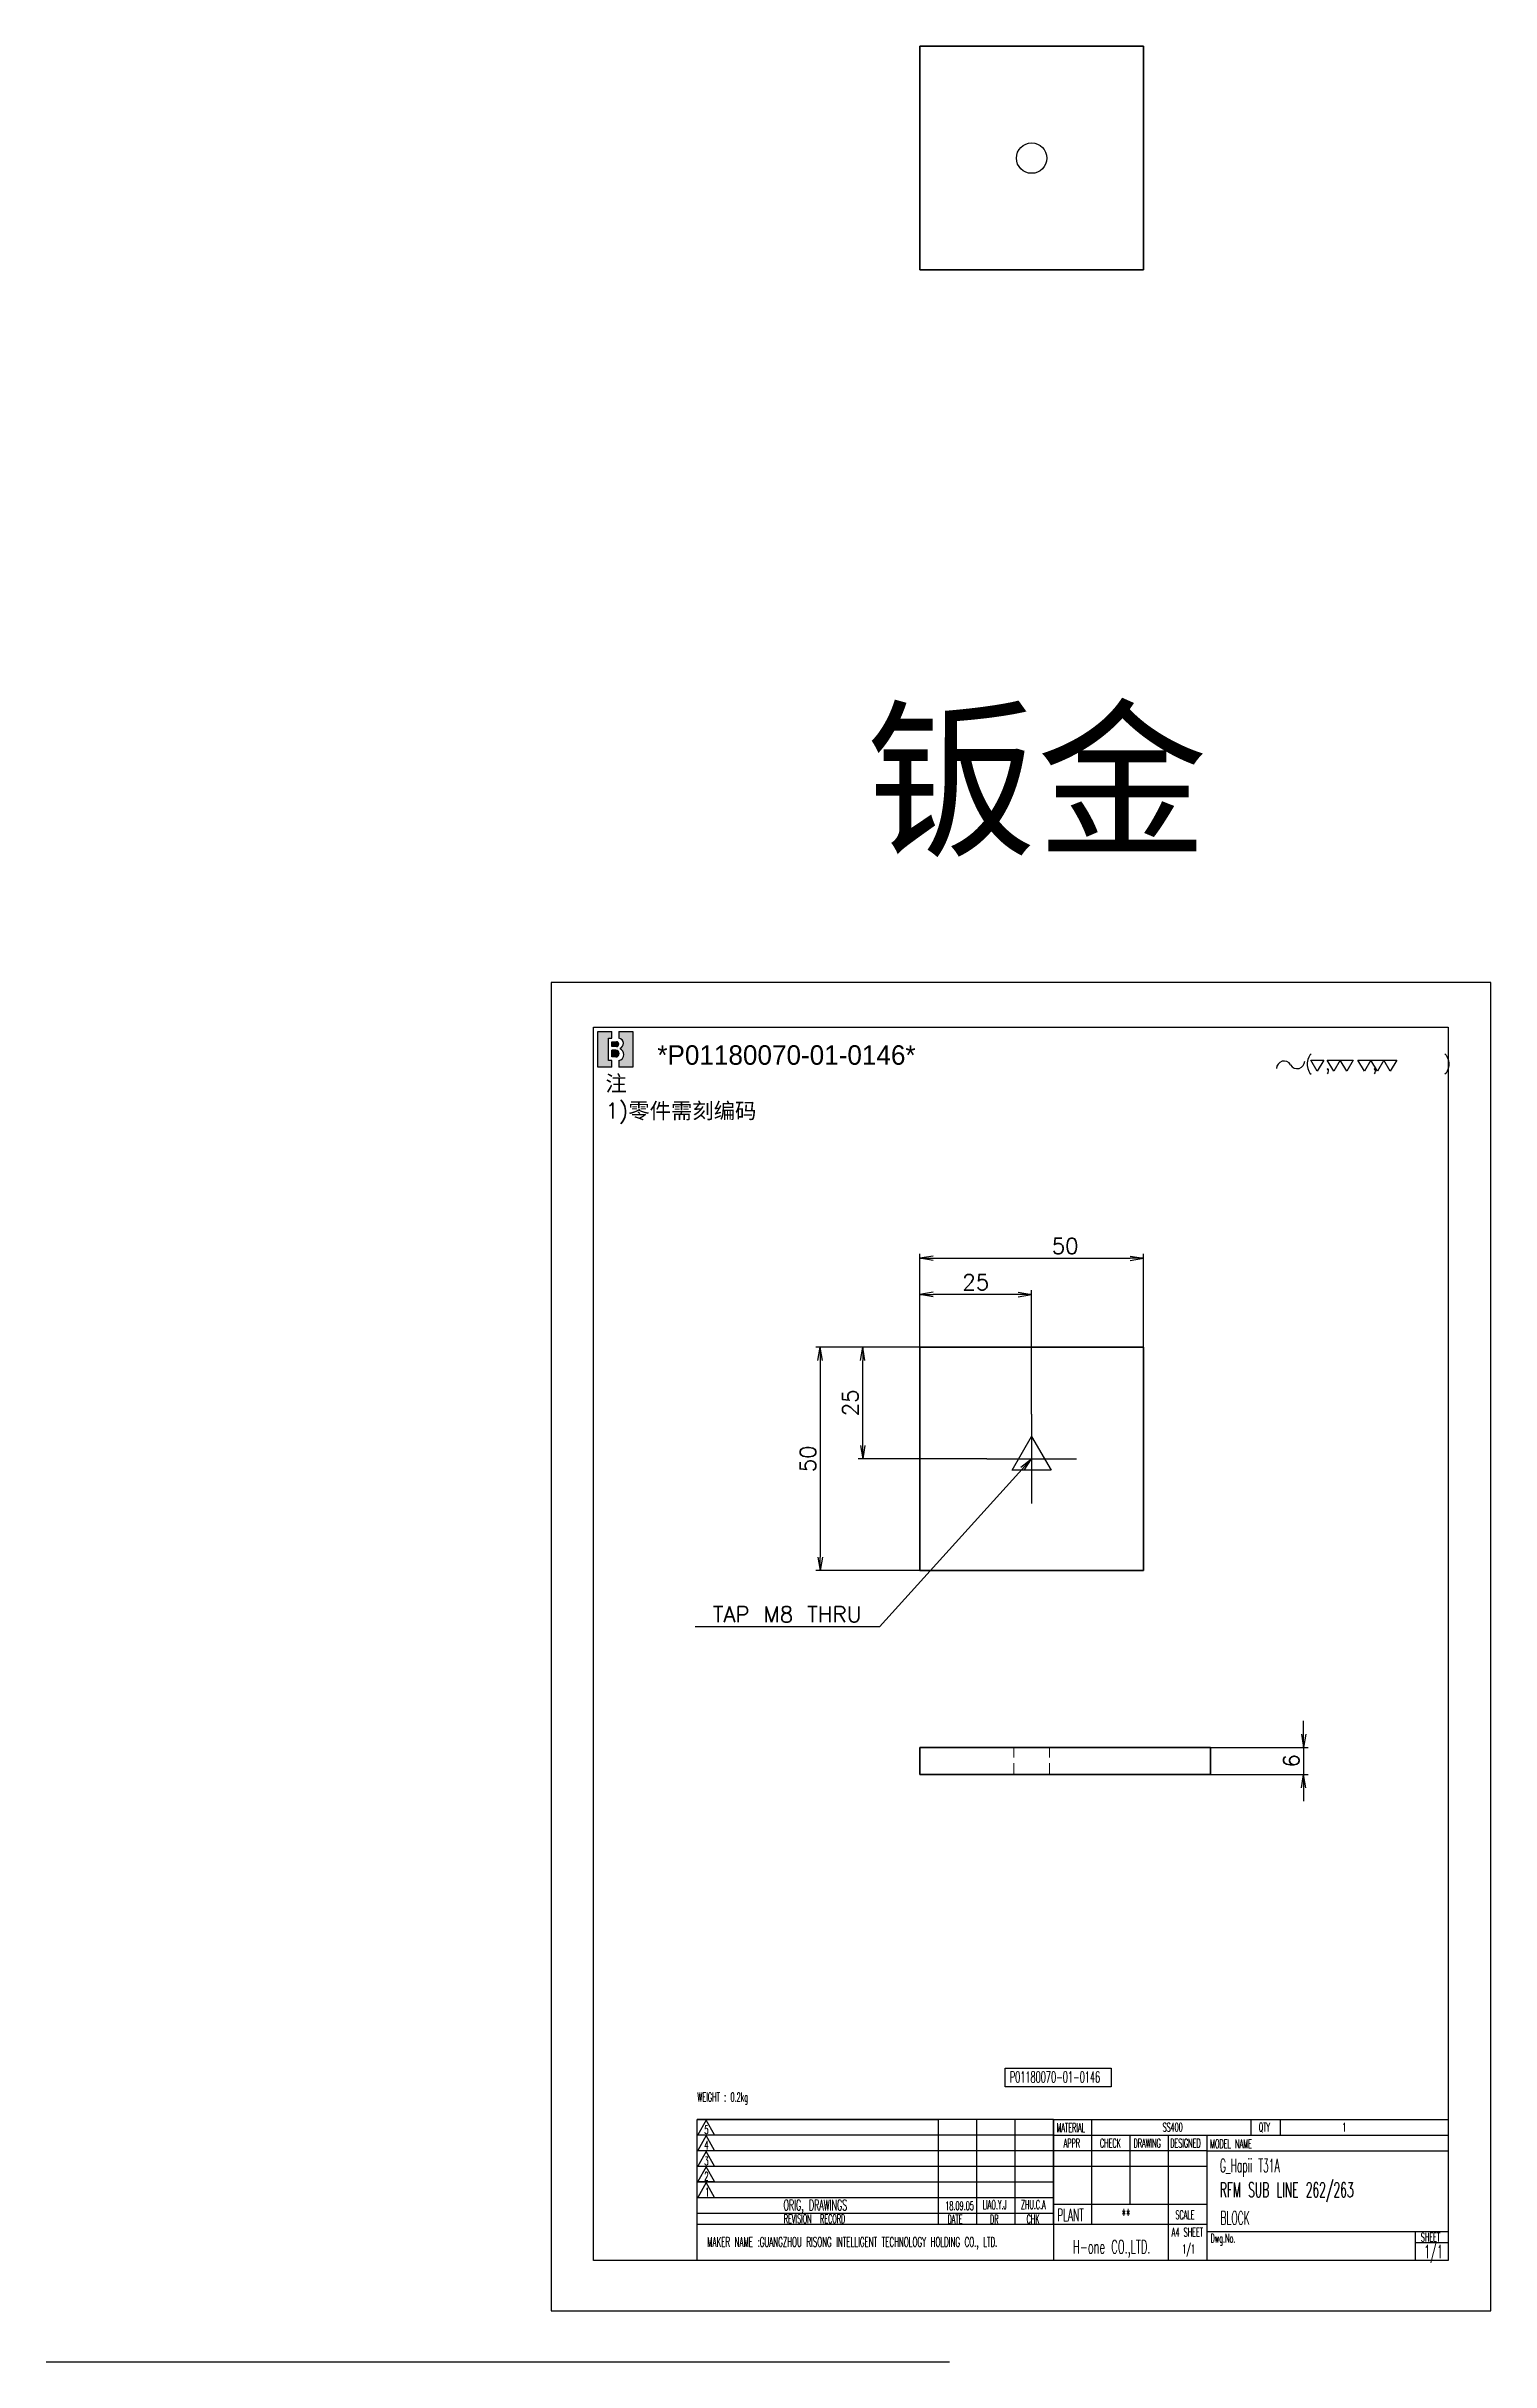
# Model space of a CAD drawing. Header units: inches. Extents: x 21 to 8642, y -3779 to 2137.
# Drawn here: x 8319 to 8642, y 19 to 537 of the extents above; entities that cross this region are included whole.
import ezdxf
from ezdxf.enums import TextEntityAlignment as Align

# ---------------------------------------------------------------- set-up
doc = ezdxf.new("R2010")
doc.units = ezdxf.units.IN
doc.header["$MEASUREMENT"] = 0
doc.linetypes.add('CENTER-HOKUTO', pattern=[23, 20, -1, 1, -1])
doc.linetypes.add('HIDDEN-HOKUTO', pattern=[3.8, 2.5, -1.3])
doc.layers.add('AM_7', color=2, linetype='CENTER-HOKUTO', lineweight=30)
doc.layers.add('AM_HID', color=1, linetype='HIDDEN-HOKUTO', lineweight=25)
doc.layers.add('title_frame', color=7, linetype='Continuous')
doc.layers.add('word_dim', color=253, linetype='Continuous')
doc.styles.add('MX_NOTE_STANDARD', font='txt.shx', dxfattribs={"bigfont": 'bigfont.shx'})
doc.styles.get("Standard").update_dxf_attribs({"font": 'txt', "bigfont": 'gbcbig.shx'})
doc.dimstyles.new('STANDARD1-1', dxfattribs={"dimtxt": 3.5, "dimasz": 3, "dimexe": 1, "dimexo": 0, "dimgap": 1, "dimtad": 3, "dimdsep": 46, "dimtxsty": 'Standard', "dimblk1": 'OPEN', "dimblk2": 'OPEN', "dimsah": 1, "dimcen": 0, "dimclrd": 256, "dimclre": 256, "dimclrt": 3, "dimazin": 2, "dimtfac": 1, "dimtmove": 0, "dimatfit": 3, "dimldrblk": 'OPEN', "dimfxl": 1, "dimtolj": 1, "dimlwd": 25, "dimlwe": 25, "dimarcsym": 0})

msp = doc.modelspace()

# ---------------------------------------------------------------- texts
at = {"linetype": 'Continuous', "ltscale": 2, "insert": (8502.341183100792, 386.5331910254863), "char_height": 28, "width": 97.82244757481385, "attachment_point": 1}
msp.add_mtext('{\\fMicrosoft YaHei|b0|i0|c134|p34;\\C3;钣金}', dxfattribs=at)
at = {"ltscale": 2, "char_height": 3.5, "attachment_point": 1}
for s, insert, width in [('{\\fSimSun|b0|i0|c134|p2;\\C3;注}', (8444.115930597467, 306.48435681911), 10.36469167833275), ('{\\Fromans,bigfont|c134;\\C3;1)\\fSimSun|b0|i0|c134|p2;零件需刻编码}', (8444.115930597467, 300.3535051128565), 96.90613264959393)]:
    msp.add_mtext(s, dxfattribs=dict(at, insert=insert, width=width))
at = {"linetype": 'Continuous', "char_height": 3, "width": 50.90000000000009, "attachment_point": 4}
for s, insert in [('{\\W0.5;\\C3;G_Hapii T\\Fromans,bigfont|c134;31\\Fromans,bigfont|c128;A}', (8581.442866876832, 62.26702999433837)), ('{\\W0.5;\\C3;BLOCK}', (8581.563546392916, 51.05473449395504))]:
    msp.add_mtext(s, dxfattribs=dict(at, insert=insert))
at = {"layer": 'title_frame', "color": 3, "style": 'MX_NOTE_STANDARD'}
for s, height, width, p in [('P01180070-01-0146', 2.5, 0.5340999999999987, (8534.481133761607, 81.30964507722092)), ('WEIGHT : 0.2kg ', 2, 0.5341000000000022, (8464.662866700988, 77.0810781770524)), ('5', 1.917999999999999, 0.5341000000000025, (8466.22383054453, 69.83473225957641)), ('4', 1.917999999999999, 0.5341000000000025, (8466.22383054453, 66.35744037229597)), ('MATERIAL', 1.972799999999999, 0.5340999999999952, (8544.935678358359, 70.2673449599315)), ('APPR', 1.972799999999999, 0.5340999999999952, (8546.531357769121, 66.7961630120808)), ('CHECK', 1.972799999999999, 0.5341000000000096, (8554.627217544383, 66.7961630120808)), ('DRAWING', 1.972799999999999, 0.5340999999999952, (8562.146718138416, 66.7961630120808)), ('SS400', 1.972799999999999, 0.5340999999999952, (8568.63691841563, 70.35298375492494)), ('DESIGNED', 1.972799999999999, 0.5340999999999952, (8570.338197862957, 66.7961630120808)), ('MODEL NAME', 1.972799999999999, 0.5340999999999669, (8579.26663756987, 66.64580388364266)), ('QTY', 1.972799999999999, 0.5340999999999952, (8590.136679158075, 70.35298375492494)), ('1', 1.972799999999999, 0.5340999999999952, (8608.764498295664, 70.35298375492494)), ('3', 1.917999999999999, 0.5341000000000025, (8466.22383054453, 62.82790302571084)), ('2', 1.917999999999999, 0.5341000000000025, (8466.22383054453, 59.41475481543239)), ('1', 1.917999999999999, 0.5341000000000025, (8466.420072623669, 55.88521746884726)), ('RFM SUB LINE 262/263', 3.300000000000001, 0.534099999999995, (8581.404538069643, 55.69793469620345)), ('ORIG, DRAWINGS', 2.411200052261353, 0.5341000000000021, (8483.912372560962, 52.71655563773311)), ('REVISION  RECORD', 1.972799999999999, 0.5341000000000025, (8483.962401848048, 49.87836906814118)), ('18.09.05', 1.899999999999999, 0.5340999999999956, (8520.047207376303, 52.81782104052763)), ('DATE', 1.972799999999999, 0.5340999999999952, (8520.575850460848, 49.79688466176958)), ('CHK', 1.972799999999999, 0.5340999999999952, (8538.24647618361, 49.81989043713475)), ('PLANT', 2.740000000000002, 0.5340999999999948, (8545.099613233057, 50.32394822193237)), ('**', 2.740000000000002, 0.5340999999999948, (8559.45651388942, 50.32394822193237)), ('SCALE', 1.972799999999999, 0.5340999999999952, (8571.51417287427, 50.77355840997188)), ('MAKER NAME :GUANGZHOU RISONG INTELLIGENT TECHNOLOGY HOLDING CO., LTD.', 2.160000000000001, 0.5341000000000022, (8466.862423886976, 44.62098353313922)), ('DR', 1.972799999999999, 0.5341000000000096, (8530.069838422723, 49.78645797071295)), ('A4 SHEET', 1.972799999999999, 0.5340999999999952, (8570.693165666593, 46.87810529684066)), ('Dwg.No.', 1.972799999999999, 0.5340999999999669, (8579.352492662054, 45.5322906493966)), ('SHEET', 1.972799999999999, 0.5340999999999952, (8626.353468063486, 45.7663599158368)), ('H-one CO.,LTD.', 3, 0.5341000000000093, (8548.61943652978, 43.10403220185617)), ('1/1', 1.972799999999999, 0.5340999999999952, (8573.044908719627, 43.12371322598119)), ('1/1', 3, 0.5340999999999667, (8627.070389517723, 42.03043893081849))]:
    msp.add_text(s, height=height, dxfattribs=dict(at, width=width)).set_placement(p)
at = {"layer": 'title_frame', "color": 3, "style": 'MX_NOTE_STANDARD', "width": 0.5340999999999952}
for s, p in [('LIAO.Y.J', (8531.129071307334, 52.42880264198538)), ('ZHU.C.A', (8539.747003444436, 52.45093742948302))]:
    msp.add_text(s, height=1.972799999999999, dxfattribs=at).set_placement(p, align=Align.BOTTOM_CENTER)
at = {"layer": 'word_dim', "color": 3, "linetype": 'Continuous', "insert": (8455.715671556676, 313.2455083914429), "char_height": 4.361000000000001, "width": 100, "attachment_point": 1}
msp.add_mtext('{\\f3 of 9 Barcode|b0|i0|c0|p82;*P01180070-\\f3 of 9 Barcode|b0|i0|c134|p82;01\\f3 of 9 Barcode|b0|i0|c0|p82;-0\\f3 of 9 Barcode|b0|i0|c134|p82;146\\f3 of 9 Barcode|b0|i0|c0|p82;*}', dxfattribs=at)
at = {"layer": 'word_dim', "color": 3, "linetype": 'Continuous', "ltscale": 2, "insert": (8501.332951751881, 184.2523051329736), "char_height": 3.5, "attachment_point": 9}
msp.add_mtext('TAP M{\\Fromans,bigfont|c134;8} THRU', dxfattribs=at)

# ---------------------------------------------------------------- blocks, each defined once
blk = doc.blocks.new('_Open')
at = {"color": 0, "lineweight": -2}
for p, q in [((-1, 0.1666666666666667), (0, 0)), ((-1, -0.1666666666666667), (0, 0)), ((0, 0), (-1, 0))]:
    blk.add_line(p, q, dxfattribs=at)
blk = doc.blocks.new('*D208')
at = {"layer": 'DEFPOINTS', "color": 0, "linetype": 'Continuous', "ltscale": 2, "transparency": 16777216}
for p in [(8514.369318653795, 245.7767796901135), (8492.120290884859, 195.7767796901135), (8514.369318653795, 195.7767796901135)]:
    blk.add_point(p, dxfattribs=at)
at = {"layer": 'word_dim', "linetype": 'Continuous', "lineweight": 25, "ltscale": 2, "transparency": 16777216}
for p, q in [((8514.369318653795, 245.7767796901135), (8491.120290884859, 245.7767796901135)), ((8492.120290884859, 242.7767796901135), (8492.120290884859, 198.7767796901135)), ((8514.369318653795, 195.7767796901135), (8491.120290884859, 195.7767796901135))]:
    blk.add_line(p, q, dxfattribs=at)
at = {"layer": 'word_dim', "linetype": 'Continuous', "lineweight": 25, "ltscale": 2, "transparency": 16777216, "xscale": 3, "yscale": 3, "zscale": 3}
for p, rotation in [((8492.120290884859, 245.7767796901135), 90), ((8492.120290884859, 195.7767796901135), 270)]:
    blk.add_blockref('_Open', p, dxfattribs=dict(at, rotation=rotation))
at = {"layer": 'word_dim', "color": 3, "linetype": 'Continuous', "lineweight": 13, "ltscale": 2, "transparency": 16777216, "insert": (8489.370290884859, 220.7767796901135), "char_height": 3.5, "attachment_point": 5, "rotation": 90}
blk.add_mtext('\\A1;50', dxfattribs=at)
blk = doc.blocks.new('*D209')
at = {"layer": 'DEFPOINTS', "color": 0, "linetype": 'Continuous', "ltscale": 2, "transparency": 16777216}
for p in [(8564.369318653795, 265.6257074084533), (8514.369318653795, 245.7767796901135), (8564.369318653795, 245.7767796901135)]:
    blk.add_point(p, dxfattribs=at)
at = {"layer": 'word_dim', "linetype": 'Continuous', "lineweight": 25, "ltscale": 2, "transparency": 16777216}
for p, q in [((8514.369318653795, 245.7767796901135), (8514.369318653795, 266.6257074084533)), ((8517.369318653795, 265.6257074084533), (8561.369318653795, 265.6257074084533)), ((8564.369318653795, 245.7767796901135), (8564.369318653795, 266.6257074084533))]:
    blk.add_line(p, q, dxfattribs=at)
at = {"layer": 'word_dim', "linetype": 'Continuous', "lineweight": 25, "ltscale": 2, "transparency": 16777216, "xscale": 3, "yscale": 3, "zscale": 3, "rotation": 180}
blk.add_blockref('_Open', (8514.369318653795, 265.6257074084533), dxfattribs=at)
at = {"layer": 'word_dim', "linetype": 'Continuous', "lineweight": 25, "ltscale": 2, "transparency": 16777216, "xscale": 3, "yscale": 3, "zscale": 3}
blk.add_blockref('_Open', (8564.369318653795, 265.6257074084533), dxfattribs=at)
at = {"layer": 'word_dim', "color": 3, "linetype": 'Continuous', "lineweight": 13, "ltscale": 2, "transparency": 16777216, "insert": (8546.869318653795, 268.3757074084533), "char_height": 3.5, "attachment_point": 5}
blk.add_mtext('\\A1;50', dxfattribs=at)
blk = doc.blocks.new('*D210')
at = {"layer": 'DEFPOINTS', "color": 0, "linetype": 'Continuous', "ltscale": 2, "transparency": 16777216}
for p in [(8579.369318653795, 156.2266086901145), (8579.369318653795, 150.2266086901145), (8600.155702952145, 150.2266086901145)]:
    blk.add_point(p, dxfattribs=at)
at = {"layer": 'word_dim', "linetype": 'Continuous', "lineweight": 25, "ltscale": 2, "transparency": 16777216}
for p, q in [((8600.155702952145, 159.2266086901145), (8600.155702952145, 162.2266086901145)), ((8579.369318653795, 156.2266086901145), (8601.155702952145, 156.2266086901145)), ((8600.155702952145, 156.2266086901145), (8600.155702952145, 150.2266086901145)), ((8579.369318653795, 150.2266086901145), (8601.155702952145, 150.2266086901145)), ((8600.155702952145, 147.2266086901145), (8600.155702952145, 144.2266086901145))]:
    blk.add_line(p, q, dxfattribs=at)
at = {"layer": 'word_dim', "linetype": 'Continuous', "lineweight": 25, "ltscale": 2, "transparency": 16777216, "xscale": 3, "yscale": 3, "zscale": 3}
for p, rotation in [((8600.155702952145, 156.2266086901145), 270), ((8600.155702952145, 150.2266086901145), 90)]:
    blk.add_blockref('_Open', p, dxfattribs=dict(at, rotation=rotation))
at = {"layer": 'word_dim', "color": 3, "linetype": 'Continuous', "lineweight": 13, "ltscale": 2, "transparency": 16777216, "insert": (8597.405702952145, 153.2266086901159), "char_height": 3.5, "attachment_point": 5, "rotation": 90}
blk.add_mtext('\\A1;6', dxfattribs=at)
blk = doc.blocks.new('shiage0')
at = {"layer": 'word_dim', "color": 3, "linetype": 'Continuous'}
for centre, radius, start, end in [((1.687489685469927, 1.849274192977646e-05), 1.687500000000015, 29.99999999999973, 180), ((4.610325423242443, 1.68751849274193), 1.6875, 209.9999999999997, 0)]:
    blk.add_arc(centre, radius, start, end, dxfattribs=at)
blk = doc.blocks.new('10')
at = {"layer": 'title_frame', "color": 3, "linetype": 'Continuous'}
for points in [[(9.625360041289241, 2.650317104677924), (8.180360041289191, 5.153130521614912), (11.07036004128918, 5.153130521615026)], [(13.30945624889046, 2.650317104677924), (11.86445624889041, 5.153130521614912), (17.64445624889038, 5.15313052161514), (16.19945624889044, 2.650317104678038), (14.75445624889039, 5.153130521615026)], [(20.17199269540924, 2.650317104677924), (18.72699269540919, 5.153130521614912), (27.39699269540915, 5.15313052161514), (25.95199269540922, 2.650317104678095), (24.50699269540917, 5.153130521615083), (23.06199269540923, 2.650317104678038), (21.61699269540918, 5.153130521615026)]]:
    blk.add_lwpolyline(points, close=True, dxfattribs=at)
blk.add_blockref('shiage0', (0.5207737940818333, 3.2441946934008), dxfattribs=at)
blk.add_text('( ,   ,     )', height=3, dxfattribs=at).set_placement((6.843075599901567, 2.972427221680277))
blk = doc.blocks.new('B機密ﾏｰｸ')
blk.add_hatch(color=1).paths.add_polyline_path([(0.3999999986702711, 0.8149999997779807), (0.3999999986702711, 0.9999999997779806), (-1.3297288e-09, 0.9999999997779806), (-1.3297288e-09, -2.220193e-10), (0.3999999986702711, -2.220193e-10), (0.3999999986702711, 0.1849999997779807), (0.2999999986702711, 0.1849999997779807), (0.2999999986702711, 0.8149999997779807)])
h = blk.add_hatch(color=1)
edge = h.paths.add_edge_path()
edge.add_arc((0.5299999986702706, 0.6449999997779808), 0.07, 359.9999999999989, 450)
edge.add_line((0.5299999986702706, 0.7149999997779806), (0.3999999986702711, 0.7149999997779806))
edge.add_line((0.3999999986702711, 0.7149999997779806), (0.3999999986702711, 0.5749999997779809))
edge.add_line((0.3999999986702711, 0.5749999997779809), (0.5299999986702701, 0.5749999997779809))
edge.add_arc((0.5299999986702701, 0.6449999997779808), 0.07, 270, 359.9999999999999)
h = blk.add_hatch(color=1)
edge = h.paths.add_edge_path()
edge.add_line((0.5999999986702714, 0.9999999997779806), (0.5999999986702718, 0.8142220507965398))
edge.add_arc((0.5849999986702712, 0.6699999997779816), 0.1449999999999991, -5.115907697472721e-13, 84.06222754839428, ccw=False)
edge.add_arc((0.5849999986702707, 0.6699999997779802), 0.1449999999999993, -69.82872865353448, 1.1368683772161603e-13, ccw=False)
edge.add_line((0.6349999986702715, 0.5338934238898192), (0.6349999986702711, 0.5120827805020305))
edge.add_arc((0.5699999986702688, 0.3549999997779789), 0.1700000000000021, 3.979039320256561e-13, 67.5204943905955, ccw=False)
edge.add_arc((0.5699999986702724, 0.3549999997779802), 0.1699999999999993, -79.83575137827683, 0, ccw=False)
edge.add_line((0.5999999986702714, 0.1876679944711657), (0.5999999986702714, -2.220192918400699e-10))
edge.add_line((0.5999999986702714, -2.220193e-10), (0.9999999986702712, -2.220193e-10))
edge.add_line((0.9999999986702712, -2.220193e-10), (0.9999999986702712, 0.9999999997779806))
edge.add_line((0.9999999986702712, 0.9999999997779806), (0.5999999986702714, 0.9999999997779806))
h = blk.add_hatch(color=1)
edge = h.paths.add_edge_path()
edge.add_arc((0.5149999986702705, 0.3799999997779802), 0.095, 1.018e-13, 90)
edge.add_line((0.5149999986702705, 0.4749999997779804), (0.3999999986702711, 0.4749999997779808))
edge.add_line((0.3999999986702711, 0.4749999997779808), (0.3999999986702711, 0.2849999997779809))
edge.add_line((0.3999999986702711, 0.2849999997779809), (0.5149999986702718, 0.2849999997779809))
edge.add_arc((0.5149999986702718, 0.379999999777981), 0.095, 270, 360.0000000000003)
at = {"color": 1}
for p, q in [((-1.3297288e-09, -2.220193e-10), (-1.3297288e-09, 0.9999999997779806)), ((-1.3297288e-09, 0.9999999997779806), (0.3999999986702711, 0.9999999997779806)), ((0.2999999986702711, 0.8149999997779807), (0.3999999986702711, 0.8149999997779807)), ((0.2999999986702711, 0.1849999997779807), (0.2999999986702711, 0.8149999997779807)), ((0.3999999986702711, 0.8149999997779807), (0.3999999986702711, 0.9999999997779806)), ((0.3999999986702711, 0.7149999997779806), (0.5299999986702706, 0.7149999997779806)), ((0.3999999986702711, 0.5749999997779809), (0.3999999986702711, 0.7149999997779806)), ((0.5999999986702714, 0.9999999997779806), (0.5999999986702718, 0.8142220507965398)), ((0.5999999986702714, 0.9999999997779806), (0.9999999986702712, 0.9999999997779806)), ((0.7299999986702704, 0.6699999997779807), (0.7299999986702704, 0.6699999997779802)), ((0.9999999986702712, 0.9999999997779806), (0.9999999986702712, -2.220193e-10)), ((0.3999999986702711, 0.1849999997779807), (0.2999999986702711, 0.1849999997779807)), ((0.5299999986702701, 0.5749999997779809), (0.3999999986702711, 0.5749999997779809)), ((0.5149999986702705, 0.4749999997779804), (0.3999999986702711, 0.4749999997779808)), ((0.3999999986702711, 0.2849999997779809), (0.3999999986702711, 0.4749999997779808)), ((0.5149999986702718, 0.2849999997779809), (0.3999999986702711, 0.2849999997779809)), ((0.3999999986702711, -2.220193e-10), (0.3999999986702711, 0.1849999997779807)), ((0.5699999986702711, 0.5249999997779802), (0.5699999986702716, 0.5249999997779807)), ((0.5999999986702705, 0.6449999997779794), (0.59999999867027, 0.6449999997779803)), ((0.5999999986702714, 0.1876679944711657), (0.5999999986702714, -2.220193e-10)), ((0.6099999986702707, 0.3799999997779806), (0.609999998670272, 0.3799999997779815)), ((0.6349999986702715, 0.5338934238898192), (0.6349999986702711, 0.5120827805020305)), ((0.739999998670271, 0.3549999997779802), (0.739999998670271, 0.3549999997779802)), ((0.3999999986702711, -2.220193e-10), (-1.3297288e-09, -2.220193e-10)), ((0.9999999986702712, -2.220193e-10), (0.5999999986702714, -2.220193e-10))]:
    blk.add_line(p, q, dxfattribs=at)
for centre, radius, start, end in [((0.5299999986702706, 0.6449999997779808), 0.07, 359.9999999999989, 90), ((0.5849999986702712, 0.6699999997779816), 0.1449999999999991, 359.9999999999995, 84.06222754839432), ((0.5849999986702707, 0.6699999997779802), 0.1449999999999993, 290.1712713464655, 1.781e-13), ((0.5149999986702705, 0.3799999997779802), 0.095, 1.018e-13, 90), ((0.5149999986702718, 0.379999999777981), 0.095, 270, 2.799e-13), ((0.5299999986702701, 0.6449999997779808), 0.07, 270, 359.9999999999999), ((0.5699999986702724, 0.3549999997779802), 0.1699999999999993, 280.1642486217232, 0), ((0.5699999986702688, 0.3549999997779789), 0.1700000000000021, 4.58e-13, 67.52049439059552)]:
    blk.add_arc(centre, radius, start, end, dxfattribs=at)
blk.add_attdef('B機密ﾏｰｸ', (-0.0857467348302255, 1.074949466596297), '', height=0.2)
blk = doc.blocks.new('MARK_M8BOLT')
at = {"color": 3, "linetype": 'Continuous'}
for p, q in [((-2.165063509449965, -1.249999999987168), (0, 2.500000000012832)), ((0, 2.500000000012832), (2.165063509449965, -1.249999999987168)), ((2.165063509449965, -1.249999999987168), (-2.165063509449965, -1.249999999987168))]:
    blk.add_line(p, q, dxfattribs=at)
blk = doc.blocks.new('MARK_CENTER')
at = {"color": 2, "linetype": 'CENTER-HOKUTO'}
for p, q in [((0, 10), (0, -10)), ((-10, 0), (10, 0))]:
    blk.add_line(p, q, dxfattribs=at)
blk = doc.blocks.new('*D211')
at = {"layer": 'DEFPOINTS', "color": 0, "linetype": 'Continuous', "ltscale": 2, "transparency": 16777216}
for p in [(8501.617345427769, 245.7767796901208), (8524.369318653795, 245.7767796901207), (8529.369318653795, 220.7767796901135)]:
    blk.add_point(p, dxfattribs=at)
at = {"layer": 'word_dim', "linetype": 'Continuous', "lineweight": 25, "ltscale": 2, "transparency": 16777216}
for p, q in [((8524.369318653795, 245.7767796901207), (8500.617345427769, 245.7767796901208)), ((8501.617345427769, 223.7767796901135), (8501.617345427769, 242.7767796901208)), ((8529.369318653795, 220.7767796901135), (8500.617345427769, 220.7767796901135))]:
    blk.add_line(p, q, dxfattribs=at)
at = {"layer": 'word_dim', "linetype": 'Continuous', "lineweight": 25, "ltscale": 2, "transparency": 16777216, "xscale": 3, "yscale": 3, "zscale": 3}
for p, rotation in [((8501.617345427769, 245.7767796901208), 90), ((8501.617345427769, 220.7767796901135), 270)]:
    blk.add_blockref('_Open', p, dxfattribs=dict(at, rotation=rotation))
at = {"layer": 'word_dim', "color": 3, "linetype": 'Continuous', "lineweight": 13, "ltscale": 2, "transparency": 16777216, "insert": (8498.867345427769, 233.2767796901185), "char_height": 3.5, "attachment_point": 5, "rotation": 90}
blk.add_mtext('\\A1;25', dxfattribs=at)
blk = doc.blocks.new('*D212')
at = {"layer": 'DEFPOINTS', "color": 0, "linetype": 'Continuous', "ltscale": 2, "transparency": 16777216}
for p in [(8514.369318653766, 257.5221329175365), (8514.369318653766, 245.776779690128), (8539.369318653795, 230.7767796901135)]:
    blk.add_point(p, dxfattribs=at)
at = {"layer": 'word_dim', "linetype": 'Continuous', "lineweight": 25, "ltscale": 2, "transparency": 16777216}
for p, q in [((8514.369318653766, 245.776779690128), (8514.369318653766, 258.5221329175365)), ((8536.369318653795, 257.5221329175365), (8517.369318653766, 257.5221329175365)), ((8539.369318653795, 230.7767796901135), (8539.369318653795, 258.5221329175365))]:
    blk.add_line(p, q, dxfattribs=at)
at = {"layer": 'word_dim', "linetype": 'Continuous', "lineweight": 25, "ltscale": 2, "transparency": 16777216, "xscale": 3, "yscale": 3, "zscale": 3, "rotation": 180}
blk.add_blockref('_Open', (8514.369318653766, 257.5221329175365), dxfattribs=at)
at = {"layer": 'word_dim', "linetype": 'Continuous', "lineweight": 25, "ltscale": 2, "transparency": 16777216, "xscale": 3, "yscale": 3, "zscale": 3}
blk.add_blockref('_Open', (8539.369318653795, 257.5221329175365), dxfattribs=at)
at = {"layer": 'word_dim', "color": 3, "linetype": 'Continuous', "lineweight": 13, "ltscale": 2, "transparency": 16777216, "insert": (8526.86931865378, 260.2721329175365), "char_height": 3.5, "attachment_point": 5}
blk.add_mtext('\\A1;25', dxfattribs=at)

# ---------------------------------------------------------------- dimensions: what is measured, and where the dimension line sits
at = {"layer": 'word_dim', "linetype": 'Continuous', "lineweight": 13, "ltscale": 2}
dim = msp.add_linear_dim(base=(8564.369318653795, 265.6257074084533), p1=(8514.369318653795, 245.7767796901135), p2=(8564.369318653795, 245.7767796901135), dimstyle='STANDARD1-1', dxfattribs=at)
dim.commit()
dim.dimension.update_dxf_attribs({"geometry": '*D209', "text_midpoint": (8546.869318653795, 265.6257074084533), "dimtype": 160})
dim = msp.add_linear_dim(base=(8514.369318653766, 257.5221329175365), p1=(8539.369318653795, 230.7767796901135), p2=(8514.369318653766, 245.776779690128), dimstyle='STANDARD1-1', dxfattribs=at)
dim.commit()
dim.dimension.update_dxf_attribs({"geometry": '*D212', "text_midpoint": (8526.86931865378, 260.2721329175365)})
dim = msp.add_linear_dim(base=(8492.120290884859, 195.7767796901135), p1=(8514.369318653795, 245.7767796901135), p2=(8514.369318653795, 195.7767796901135), angle=90, dimstyle='STANDARD1-1', dxfattribs=at)
dim.commit()
dim.dimension.update_dxf_attribs({"geometry": '*D208', "text_midpoint": (8492.120290884859, 220.7767796901135), "dimtype": 160})
for base, p1, p2, picture, middle in [((8501.617345427769, 245.7767796901208), (8529.369318653795, 220.7767796901135), (8524.369318653795, 245.7767796901207), '*D211', (8498.867345427769, 233.2767796901185)), ((8600.155702952145, 150.2266086901145), (8579.369318653795, 156.2266086901145), (8579.369318653795, 150.2266086901145), '*D210', (8597.405702952145, 153.2266086901159))]:
    dim = msp.add_linear_dim(base=base, p1=p1, p2=p2, angle=90, dimstyle='STANDARD1-1', dxfattribs=at)
    dim.commit()
    dim.dimension.update_dxf_attribs({"geometry": picture, "text_midpoint": middle})

# ---------------------------------------------------------------- linework, layer by layer
at = {"color": 7, "lineweight": 35}
for p, q in [((8514.369318653795, 536.5932726712508), (8514.369318653795, 486.5932726712508)), ((8514.369318653795, 536.5932726712508), (8564.369318653795, 536.5932726712508)), ((8564.369318653795, 486.5932726712508), (8564.369318653795, 536.5932726712508)), ((8564.369318653795, 486.5932726712508), (8514.369318653795, 486.5932726712508)), ((8514.369318653795, 245.7767796901135), (8514.369318653795, 195.7767796901135)), ((8514.369318653795, 245.7767796901135), (8564.369318653795, 245.7767796901135)), ((8564.369318653795, 195.7767796901135), (8564.369318653795, 245.7767796901135)), ((8564.369318653795, 195.7767796901135), (8514.369318653795, 195.7767796901135)), ((8579.369318653795, 156.2266086901145), (8514.369318653795, 156.2266086901145)), ((8579.369318653795, 150.2266086901145), (8514.369318653795, 150.2266086901145))]:
    msp.add_line(p, q, dxfattribs=at)
at = {"color": 7, "lineweight": 35, "ltscale": 0.15}
for p, q in [((8514.369318653795, 150.2266086901145), (8514.369318653795, 156.2266086901145)), ((8579.369318653795, 150.2266086901145), (8579.369318653795, 156.2266086901145))]:
    msp.add_line(p, q, dxfattribs=at)
at = {"linetype": 'Continuous'}
msp.add_line((8578.563546392916, 66.05473449395504), (8632.46354639291, 66.05473449395504), dxfattribs=at)
msp.add_circle((8539.369318653795, 511.5932726712508), 3.4)
at = {"layer": 'AM_7', "lineweight": 13, "ltscale": 0.21602783203125}
msp.add_line((8539.369318653795, 225.0973363307385), (8539.369318653795, 216.4562230494885), dxfattribs=at)
at = {"layer": 'AM_7', "lineweight": 13, "ltscale": 0.216015625}
msp.add_line((8543.689631153795, 220.7767796901135), (8535.049006153795, 220.7767796901135), dxfattribs=at)
at = {"layer": 'AM_HID', "lineweight": 13}
for p, q in [((8535.369318653795, 150.2266086901145), (8535.369318653795, 156.2266086901145)), ((8543.369318653795, 150.2266086901145), (8543.369318653795, 156.2266086901145))]:
    msp.add_line(p, q, dxfattribs=at)
at = {"layer": 'title_frame'}
for p, q in [((8441.46354639291, 317.304734493955), (8632.46354639291, 317.304734493955)), ((8441.46354639291, 41.55473449395504), (8441.46354639291, 317.304734493955)), ((8446.46354639291, 317.304734493955), (8632.46354639291, 317.304734493955)), ((8632.46354639291, 317.304734493955), (8632.46354639291, 41.55473449395504)), ((8533.421039652452, 84.57148712950948), (8557.163581782626, 84.57148712950948)), ((8533.421039652452, 80.37104471475322), (8533.421039652452, 84.57148712950948)), ((8557.163581782626, 84.57148712950948), (8557.163581782626, 80.37104471475322)), ((8557.163581782626, 80.37104471475322), (8533.421039652452, 80.37104471475322)), ((8464.638546392898, 41.55473449395504), (8464.638546392898, 73.05473449395504)), ((8464.638546392898, 73.05473449395504), (8518.538546392921, 73.05473449395504)), ((8544.263546392898, 73.05473449395504), (8464.638546392898, 73.05473449395504)), ((8466.618598996161, 72.93128485594934), (8464.738958996162, 69.60921140703067)), ((8468.49823899616, 69.60921140703067), (8466.618598996161, 72.93128485594934)), ((8518.538546392921, 49.55473449395504), (8518.538546392921, 73.05473449395504)), ((8527.113546392904, 49.55473449395504), (8527.113546392904, 73.05473449395504)), ((8527.113546392904, 49.55473449395504), (8527.113546392904, 73.05473449395504)), ((8535.688546392916, 49.55473449395504), (8535.688546392916, 73.05473449395504)), ((8535.688546392916, 49.55473449395504), (8535.688546392916, 73.05473449395504)), ((8544.263546392898, 73.05473449395504), (8544.263546392898, 69.55473449395504)), ((8544.263546392898, 49.55473449395504), (8544.263546392898, 73.05473449395504)), ((8544.263546392898, 73.05473449395504), (8544.263546392898, 41.55473449395504)), ((8544.263546392898, 73.05473449395504), (8544.263546392898, 41.55473449395504)), ((8544.263546392898, 73.05473449395504), (8632.46354639291, 73.05473449395504)), ((8552.83854639291, 49.55473449395504), (8552.83854639291, 73.05473449395504)), ((8588.363546392904, 73.05473449395504), (8588.363546392904, 69.55473449395504)), ((8594.936153644894, 73.05473449395504), (8594.936153644894, 69.55473449395504)), ((8518.538546392921, 69.55473449395504), (8464.638546392898, 69.55473449395504)), ((8544.263546392898, 69.55473449395504), (8464.638546392898, 69.55473449395504)), ((8464.738958996162, 69.60921140703067), (8468.49823899616, 69.60921140703067)), ((8466.618598996161, 69.45399296866526), (8464.738958996162, 66.13191951975023)), ((8468.49823899616, 66.13191951975023), (8466.618598996161, 69.45399296866526)), ((8544.263546392898, 69.55473449395504), (8632.46354639291, 69.55473449395504)), ((8561.413546392921, 54.15131208037565), (8561.413546392921, 69.55473449395504)), ((8569.988546392904, 41.55473449395504), (8569.988546392904, 69.55473449395504)), ((8578.563546392916, 41.55473449395504), (8578.563546392916, 69.55473449395504)), ((8518.538546392921, 66.05473449395504), (8464.638546392898, 66.05473449395504)), ((8544.263546392898, 66.05473449395504), (8464.638546392898, 66.05473449395504)), ((8518.538546392921, 62.55473449395504), (8464.638546392898, 62.55473449395504)), ((8544.263546392898, 62.55473449395504), (8464.638546392898, 62.55473449395504)), ((8464.738958996162, 66.13191951975023), (8468.49823899616, 66.13191951975023)), ((8466.618598996161, 65.92445562208377), (8464.738958996162, 62.6023821731651)), ((8464.738958996162, 62.6023821731651), (8468.49823899616, 62.6023821731651)), ((8466.618598996161, 62.51130741180168), (8464.738958996162, 59.18923396288665)), ((8468.49823899616, 62.6023821731651), (8466.618598996161, 65.92445562208377)), ((8468.49823899616, 59.18923396288665), (8466.618598996161, 62.51130741180168)), ((8578.563546392916, 66.05473449395504), (8544.263546392898, 66.05473449395504)), ((8578.563546392916, 62.55473449395504), (8544.263546392898, 62.55473449395504)), ((8518.538546392921, 59.05473449395504), (8464.638546392898, 59.05473449395504)), ((8544.263546392898, 59.05473449395504), (8464.638546392898, 59.05473449395504)), ((8464.738958996162, 59.18923396288665), (8468.49823899616, 59.18923396288665)), ((8466.618598996161, 58.98177006521655), (8464.738958996162, 55.65969661630152)), ((8468.49823899616, 55.65969661630152), (8466.618598996161, 58.98177006521655)), ((8518.538546392921, 55.55473449395504), (8464.638546392898, 55.55473449395504)), ((8544.263546392898, 55.55473449395504), (8464.638546392898, 55.55473449395504)), ((8518.538546392921, 52.05473449395504), (8464.638546392898, 52.05473449395504)), ((8544.263546392898, 52.05473449395504), (8464.638546392898, 52.05473449395504)), ((8464.738958996162, 55.65969661630152), (8468.49823899616, 55.65969661630152)), ((8544.263546392898, 54.15131208037565), (8578.563546392916, 54.15131208037565)), ((8544.263546392898, 49.55473449395504), (8464.638546392898, 49.55473449395504)), ((8578.563546392916, 49.55473449395504), (8544.263546392898, 49.55473449395504)), ((8578.563546392916, 48.05473449395504), (8632.46354639291, 48.05473449395504)), ((8625.113546392904, 48.05473449395504), (8625.113546392904, 41.55473449395504)), ((8632.46354639291, 41.55473449395504), (8441.46354639291, 41.55473449395504)), ((8632.46354639291, 41.55473449395504), (8578.563546392916, 41.55473449395504)), ((8625.113546392904, 45.55473449395504), (8632.46354639291, 45.55473449395504))]:
    msp.add_line(p, q, dxfattribs=at)
at = {"layer": 'title_frame', "color": 4}
msp.add_lwpolyline([(8431.96354639291, 30.30473449395504), (8641.96354639291, 30.30473449395504), (8641.96354639291, 327.304734493955), (8431.96354639291, 327.304734493955)], close=True, dxfattribs=at)
at = {"layer": 'word_dim', "linetype": 'Continuous', "ltscale": 2}
msp.add_line((8319.154832416194, 18.91397937100692), (8521.034923813926, 18.91397937100692), dxfattribs=at)

# ---------------------------------------------------------------- block references
at = {"xscale": 7.778749999997672, "yscale": 7.9375, "zscale": 7.9375}
msp.add_blockref('B機密ﾏｰｸ', (8442.443553687155, 308.3672344957195), dxfattribs=at)
at = {"layer": 'word_dim', "linetype": 'Continuous', "lineweight": 13, "ltscale": 2}
msp.add_blockref('10', (8593.581323120621, 304.7813251275693), dxfattribs=at)
at = {"layer": 'word_dim', "color": 2, "linetype": 'CENTER-HOKUTO', "ltscale": 2}
msp.add_blockref('MARK_CENTER', (8539.369318653795, 220.7767796901135), dxfattribs=at)
at = {"layer": 'word_dim', "color": 3, "linetype": 'Continuous', "ltscale": 2, "xscale": 2, "yscale": 2, "zscale": 2}
msp.add_blockref('MARK_M8BOLT', (8539.369318653795, 220.7767796901135), dxfattribs=at)

msp.set_redraw_order([(e.dxf.handle, doc.entitydb.next_handle()) for e in msp.query("TEXT MTEXT ATTDEF DIMENSION ARC_DIMENSION")])  # texts and dimensions are drawn at this point

# ---------------------------------------------------------------- leaders
at = {"layer": 'word_dim', "linetype": 'Continuous', "ltscale": 2, "annotation_type": 0, "has_hookline": 1, "hookline_direction": 1, "text_width": 37.16666666666666}
msp.add_leader([(8539.369318653766, 220.7767796901135), (8505.332951751881, 183.2523051329736), (8502.332951751881, 183.2523051329736)], dimstyle='STANDARD1-1', override={"dimtoh": 1, "dimtofl": 0}, dxfattribs=at)

doc.saveas('drawing.dxf')
